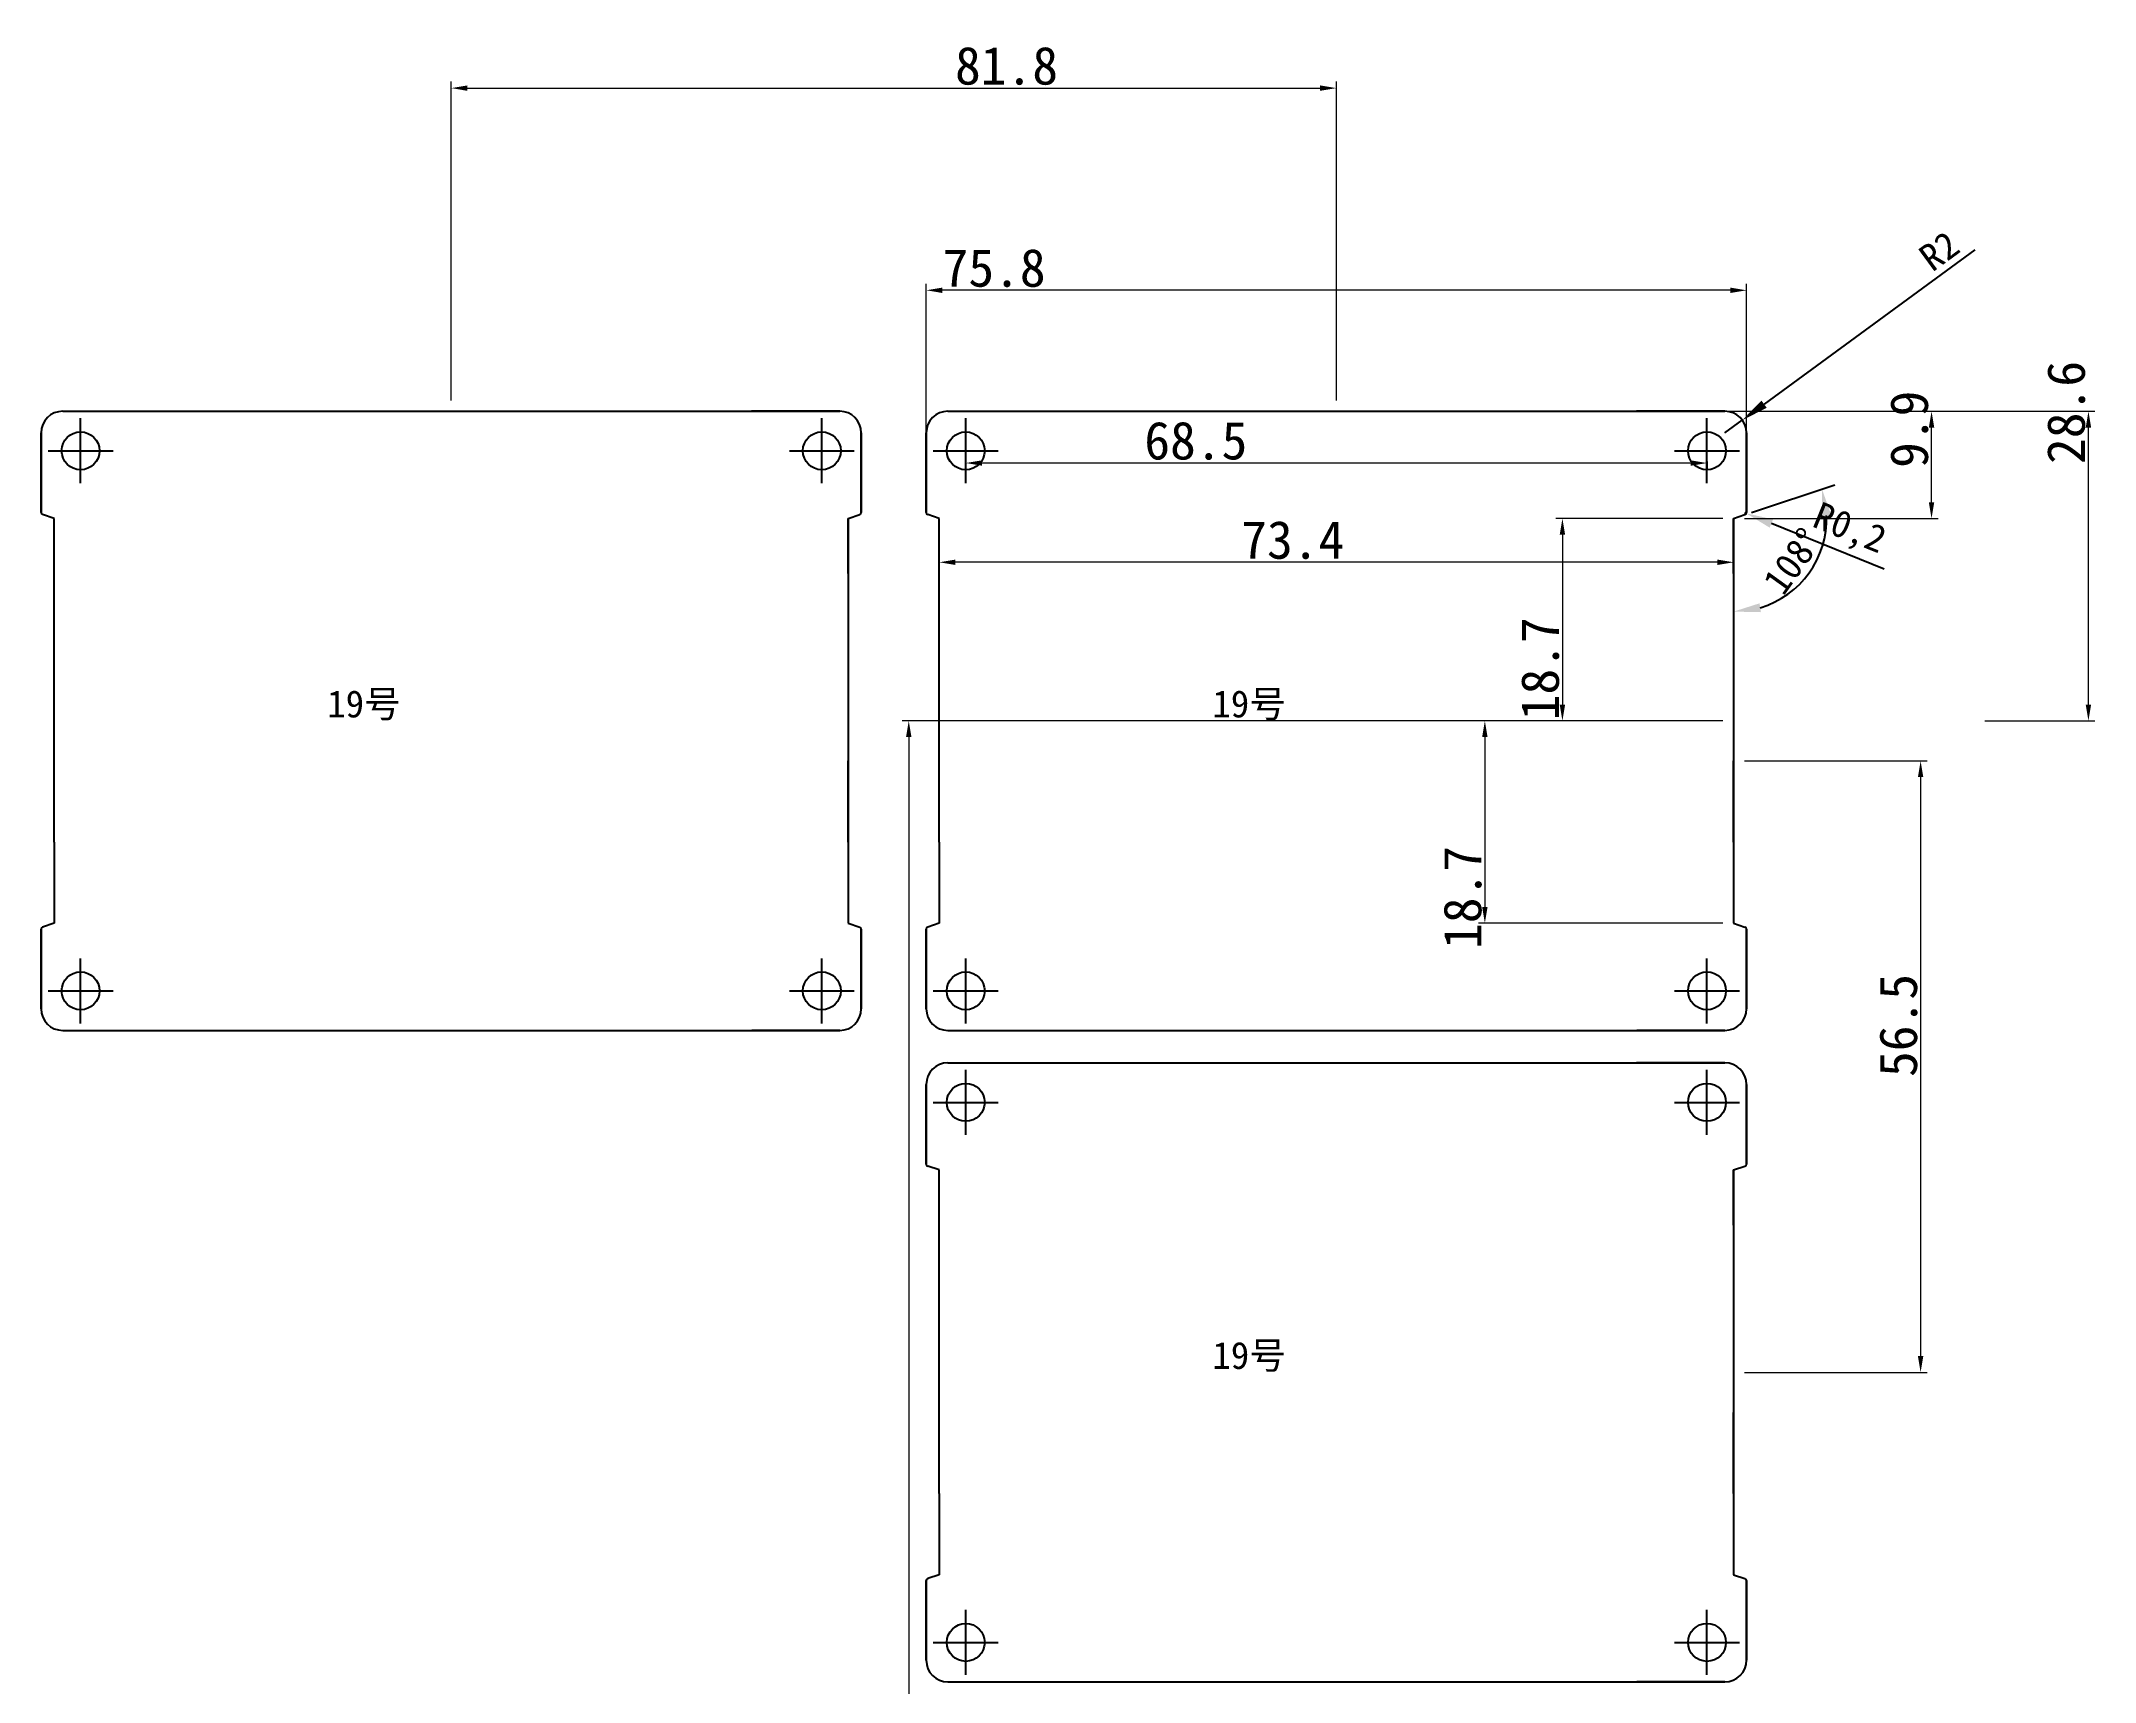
# Model space of a CAD drawing. Header units: millimetres. Extents: x 1367 to 2763, y -1119 to 322.
# Drawn here: x 2572.9 to 2762.7, y 170.7 to 322.3 of the extents above; entities that cross this region are included whole.
import ezdxf

# ---------------------------------------------------------------- set-up
doc = ezdxf.new("R2010")
doc.units = ezdxf.units.MM
doc.header["$PDMODE"] = 2
doc.header["$PDSIZE"] = 3
doc.layers.add('POINT', color=2, linetype='Continuous')
doc.layers.add('PROPRO', color=1, linetype='Continuous')
doc.dimstyles.new('ISO-25', dxfattribs={"dimtxt": 2.5, "dimasz": 2.5, "dimexe": 1.25, "dimexo": 0.625, "dimtad": 1, "dimtxsty": 'Standard', "dimcen": 2.5, "dimadec": 0, "dimazin": 0, "dimtfac": 1, "dimtmove": 0, "dimatfit": 3, "dimfxl": 0, "dimarcsym": 0})
doc.dimstyles.new('ISO-25$0', dxfattribs={"dimtxt": 3.5, "dimasz": 1.5, "dimexe": 0.6, "dimexo": 1, "dimgap": 0.3, "dimtad": 1, "dimdsep": 46, "dimtxsty": 'Standard', "dimcen": 0, "dimaunit": 1, "dimadec": 0, "dimazin": 3, "dimtfac": 1, "dimtofl": 0, "dimtmove": 0, "dimatfit": 3, "dimfxl": 0, "dimlwd": 9, "dimlwe": 9, "dimarcsym": 0})

msp = doc.modelspace()

# ---------------------------------------------------------------- texts
at = {"color": 3, "char_height": 2.5, "width": 36.76546, "attachment_point": 1}
for insert in [(2599.364, 262.317), (2681.164, 262.317), (2681.164, 202.117)]:
    msp.add_mtext('19{\\fSimSun|b0|i0|c134|p2;号}', dxfattribs=dict(at, insert=insert))

# ---------------------------------------------------------------- blocks, each defined once
blk = doc.blocks.new('*U3', base_point=(-0.27, 1331.768))
at = {"layer": 'POINT', "color": 2}
blk.add_point((-0.27, 1331.768), dxfattribs=at)
at = {"layer": 'PROPRO'}
blk.add_circle((-0.27, 1331.768), 1.75, dxfattribs=at)
blk = doc.blocks.new('*U4', base_point=(68.23, 1331.768))
at = {"layer": 'POINT', "color": 2}
blk.add_point((68.23, 1331.768), dxfattribs=at)
at = {"layer": 'PROPRO'}
blk.add_circle((68.23, 1331.768), 1.75, dxfattribs=at)
blk = doc.blocks.new('*U1', base_point=(-0.27, 1381.668))
at = {"layer": 'POINT', "color": 2}
blk.add_point((-0.27, 1381.668), dxfattribs=at)
at = {"layer": 'PROPRO'}
blk.add_circle((-0.27, 1381.668), 1.75, dxfattribs=at)
blk = doc.blocks.new('*U2', base_point=(68.23, 1381.668))
at = {"layer": 'POINT', "color": 2}
blk.add_point((68.23, 1381.668), dxfattribs=at)
at = {"layer": 'PROPRO'}
blk.add_circle((68.23, 1381.668), 1.75, dxfattribs=at)
blk = doc.blocks.new('*D5')
at = {"color": 0, "lineweight": 9}
for p, q in [((2610.82, 289.1), (2610.82, 318.56)), ((2612.32, 317.96), (2691.12, 317.96)), ((2692.62, 289.1), (2692.62, 318.56))]:
    blk.add_line(p, q, dxfattribs=at)
at = {"color": 0}
for points in [[(2612.32, 318.21), (2612.32, 317.71), (2610.82, 317.96)], [(2691.12, 318.21), (2691.12, 317.71), (2692.62, 317.96)]]:
    blk.add_solid(points, dxfattribs=at)
at = {"layer": 'Defpoints', "color": 0}
for p in [(2692.62, 317.96), (2610.82, 288.1), (2692.62, 288.1)]:
    blk.add_point(p, dxfattribs=at)
at = {"color": 0, "insert": (2662.14, 320.01), "char_height": 3.5, "attachment_point": 5}
blk.add_mtext('81.8', dxfattribs=at)
blk = doc.blocks.new('*D6')
at = {"color": 0, "lineweight": 9}
for p, q in [((2730.32, 255.8), (2747.21, 255.8)), ((2746.61, 254.3), (2746.61, 200.8)), ((2730.32, 199.3), (2747.21, 199.3))]:
    blk.add_line(p, q, dxfattribs=at)
at = {"color": 0}
for points in [[(2746.36, 254.3), (2746.86, 254.3), (2746.61, 255.8)], [(2746.36, 200.8), (2746.86, 200.8), (2746.61, 199.3)]]:
    blk.add_solid(points, dxfattribs=at)
at = {"layer": 'Defpoints', "color": 0}
for p in [(2729.32, 255.8), (2729.32, 199.3), (2746.61, 199.3)]:
    blk.add_point(p, dxfattribs=at)
at = {"color": 0, "insert": (2744.56, 231.35), "char_height": 3.5, "attachment_point": 5, "rotation": 90}
blk.add_mtext('56.5', dxfattribs=at)
blk = doc.blocks.new('*D7')
at = {"color": 0, "lineweight": 9}
for p, q in [((2654.72, 283.42), (2654.72, 299.88)), ((2729.02, 299.28), (2656.22, 299.28)), ((2730.52, 283.42), (2730.52, 299.88))]:
    blk.add_line(p, q, dxfattribs=at)
at = {"color": 0}
for points in [[(2656.22, 299.53), (2656.22, 299.03), (2654.72, 299.28)], [(2729.02, 299.53), (2729.02, 299.03), (2730.52, 299.28)]]:
    blk.add_solid(points, dxfattribs=at)
at = {"layer": 'Defpoints', "color": 0}
for p in [(2654.72, 299.28), (2654.72, 282.42), (2730.52, 282.42)]:
    blk.add_point(p, dxfattribs=at)
at = {"color": 0, "insert": (2660.99, 301.33), "char_height": 3.5, "attachment_point": 5}
blk.add_mtext('75.8', dxfattribs=at)
blk = doc.blocks.new('*D8')
at = {"color": 0, "lineweight": 9}
for p, q in [((2728.59, 288.1), (2748.22, 288.1)), ((2747.62, 279.7), (2747.62, 286.6)), ((2730.32, 278.2), (2748.22, 278.2))]:
    blk.add_line(p, q, dxfattribs=at)
at = {"color": 0}
for points in [[(2747.37, 286.6), (2747.87, 286.6), (2747.62, 288.1)], [(2747.37, 279.7), (2747.87, 279.7), (2747.62, 278.2)]]:
    blk.add_solid(points, dxfattribs=at)
at = {"layer": 'Defpoints', "color": 0}
for p in [(2727.59, 288.1), (2747.62, 288.1), (2729.32, 278.2)]:
    blk.add_point(p, dxfattribs=at)
at = {"color": 0, "insert": (2745.57, 286.44), "char_height": 3.5, "attachment_point": 5, "rotation": 90}
blk.add_mtext('9.9', dxfattribs=at)
blk = doc.blocks.new('*D9')
at = {"color": 0, "lineweight": -2}
for p, q in [((2730.97, 278.75), (2738.67, 281.32)), ((2729.32, 272.47), (2729.32, 268.34))]:
    blk.add_line(p, q, dxfattribs=at)
blk.add_arc((2729.32, 278.2), 8.61, 286.6889, 1.7461, dxfattribs=at)
at = {"color": 0}
for points in [[(2737.52, 278.39), (2738.34, 278.54), (2737.49, 280.92)], [(2731.85, 269.54), (2731.73, 270.36), (2729.32, 269.59)]]:
    blk.add_solid(points, dxfattribs=at)
at = {"layer": 'Defpoints', "color": 0}
for p in [(2729.32, 278.2), (2729.32, 278.2), (2730.38, 278.55), (2729.32, 273.1), (2734.4, 271.24)]:
    blk.add_point(p, dxfattribs=at)
at = {"color": 0, "insert": (2734.78, 274.26), "char_height": 2.5, "attachment_point": 5, "rotation": 54.2175}
blk.add_mtext('108°', dxfattribs=at)
blk = doc.blocks.new('*D10')
at = {"color": 0, "lineweight": 9}
for p, q in [((2655.92, 267.55), (2655.92, 274.75)), ((2727.82, 274.15), (2657.42, 274.15)), ((2729.32, 263.75), (2729.32, 274.75))]:
    blk.add_line(p, q, dxfattribs=at)
at = {"color": 0}
for points in [[(2657.42, 274.4), (2657.42, 273.9), (2655.92, 274.15)], [(2727.82, 274.4), (2727.82, 273.9), (2729.32, 274.15)]]:
    blk.add_solid(points, dxfattribs=at)
at = {"layer": 'Defpoints', "color": 0}
for p in [(2655.92, 274.15), (2655.92, 266.55), (2729.32, 262.75)]:
    blk.add_point(p, dxfattribs=at)
at = {"color": 0, "insert": (2688.59, 276.2), "char_height": 3.5, "attachment_point": 5}
blk.add_mtext('73.4', dxfattribs=at)
blk = doc.blocks.new('*D11')
at = {"color": 0, "lineweight": -2}
for p, q in [((2751.61, 303.01), (2732.15, 288.76)), ((2728.52, 286.1), (2730.13, 287.28))]:
    blk.add_line(p, q, dxfattribs=at)
at = {"color": 0}
blk.add_solid([(2731.9, 289.09), (2732.39, 288.42), (2730.13, 287.28)], dxfattribs=at)
at = {"layer": 'Defpoints', "color": 0}
for p in [(2730.13, 287.28), (2728.52, 286.1)]:
    blk.add_point(p, dxfattribs=at)
at = {"color": 0, "insert": (2748.32, 302.92), "char_height": 2.5, "attachment_point": 5, "rotation": 36.2031}
blk.add_mtext('R2', dxfattribs=at)
blk = doc.blocks.new('*D12')
at = {"color": 0, "lineweight": -2}
for p, q in [((2730.32, 278.74), (2730.5, 278.67)), ((2743.25, 273.51), (2732.82, 277.73))]:
    blk.add_line(p, q, dxfattribs=at)
at = {"color": 0}
blk.add_solid([(2732.98, 278.12), (2732.66, 277.35), (2730.5, 278.67)], dxfattribs=at)
at = {"layer": 'Defpoints', "color": 0}
for p in [(2730.32, 278.74), (2730.5, 278.67)]:
    blk.add_point(p, dxfattribs=at)
at = {"color": 0, "insert": (2739.97, 277.08), "char_height": 2.5, "attachment_point": 5, "rotation": 337.9749}
blk.add_mtext('R0,2', dxfattribs=at)
blk = doc.blocks.new('*D13')
at = {"color": 0, "lineweight": 9}
for p, q in [((2728.32, 278.2), (2712.91, 278.2)), ((2713.51, 276.7), (2713.51, 261)), ((2728.32, 259.5), (2712.91, 259.5))]:
    blk.add_line(p, q, dxfattribs=at)
at = {"color": 0}
for points in [[(2713.26, 276.7), (2713.76, 276.7), (2713.51, 278.2)], [(2713.26, 261), (2713.76, 261), (2713.51, 259.5)]]:
    blk.add_solid(points, dxfattribs=at)
at = {"layer": 'Defpoints', "color": 0}
for p in [(2729.32, 278.2), (2713.51, 259.5), (2729.32, 259.5)]:
    blk.add_point(p, dxfattribs=at)
at = {"color": 0, "insert": (2711.46, 264.31), "char_height": 3.5, "attachment_point": 5, "rotation": 90}
blk.add_mtext('18.7', dxfattribs=at)
blk = doc.blocks.new('*D14')
at = {"color": 0, "lineweight": 9}
for p, q in [((2728.32, 259.5), (2705.74, 259.5)), ((2706.34, 258), (2706.34, 242.3)), ((2728.32, 240.8), (2705.74, 240.8))]:
    blk.add_line(p, q, dxfattribs=at)
at = {"color": 0}
for points in [[(2706.09, 258), (2706.59, 258), (2706.34, 259.5)], [(2706.09, 242.3), (2706.59, 242.3), (2706.34, 240.8)]]:
    blk.add_solid(points, dxfattribs=at)
at = {"layer": 'Defpoints', "color": 0}
for p in [(2729.32, 259.5), (2706.34, 240.8), (2729.32, 240.8)]:
    blk.add_point(p, dxfattribs=at)
at = {"color": 0, "insert": (2704.29, 243.18), "char_height": 3.5, "attachment_point": 5, "rotation": 90}
blk.add_mtext('18.7', dxfattribs=at)
blk = doc.blocks.new('*D15')
at = {"color": 0, "lineweight": 9}
for p, q in [((2723.74, 288.1), (2762.72, 288.1)), ((2762.12, 261), (2762.12, 286.6)), ((2752.55, 259.5), (2762.72, 259.5))]:
    blk.add_line(p, q, dxfattribs=at)
at = {"color": 0}
for points in [[(2761.87, 286.6), (2762.37, 286.6), (2762.12, 288.1)], [(2761.87, 261), (2762.37, 261), (2762.12, 259.5)]]:
    blk.add_solid(points, dxfattribs=at)
at = {"layer": 'Defpoints', "color": 0}
for p in [(2722.74, 288.1), (2762.12, 288.1), (2751.55, 259.5)]:
    blk.add_point(p, dxfattribs=at)
at = {"color": 0, "insert": (2760.07, 287.99), "char_height": 3.5, "attachment_point": 5, "rotation": 90}
blk.add_mtext('28.6', dxfattribs=at)
blk = doc.blocks.new('*D16')
at = {"color": 0, "lineweight": 9}
for p, q in [((2658.37, 283.45), (2658.37, 282.72)), ((2725.37, 283.32), (2659.87, 283.32)), ((2726.87, 283.45), (2726.87, 282.72))]:
    blk.add_line(p, q, dxfattribs=at)
at = {"color": 0}
for points in [[(2659.87, 283.57), (2659.87, 283.07), (2658.37, 283.32)], [(2725.37, 283.57), (2725.37, 283.07), (2726.87, 283.32)]]:
    blk.add_solid(points, dxfattribs=at)
at = {"layer": 'Defpoints', "color": 0}
for p in [(2658.37, 284.45), (2658.37, 283.32), (2726.87, 284.45)]:
    blk.add_point(p, dxfattribs=at)
at = {"color": 0, "insert": (2679.63, 285.37), "char_height": 3.5, "attachment_point": 5}
blk.add_mtext('68.5', dxfattribs=at)
blk = doc.blocks.new('*D17')
at = {"color": 0, "lineweight": 9}
for p, q in [((2728.32, 259.5), (2652.5, 259.5)), ((2653.1, 258), (2653.1, -1095.72)), ((2657.64, -1097.22), (2652.5, -1097.22)), ((2653.1, -1097.22), (2653.1, -1119.15))]:
    blk.add_line(p, q, dxfattribs=at)
at = {"color": 0}
for points in [[(2652.85, 258), (2653.35, 258), (2653.1, 259.5)], [(2652.85, -1095.72), (2653.35, -1095.72), (2653.1, -1097.22)]]:
    blk.add_solid(points, dxfattribs=at)
at = {"layer": 'Defpoints', "color": 0}
for p in [(2653.1, 259.5), (2729.32, 259.5), (2658.64, -1097.22)]:
    blk.add_point(p, dxfattribs=at)
at = {"color": 0, "insert": (2651.05, -1108.93), "char_height": 3.5, "attachment_point": 5, "rotation": 90}
blk.add_mtext('1356.72', dxfattribs=at)

# ---------------------------------------------------------------- dimensions: what is measured, and where the dimension line sits
for base, p1, p2, picture, middle in [((2692.617, 317.959), (2610.817, 288.1), (2692.617, 288.1), '*D5', (2662.138, 317.959)), ((2654.717, 299.278), (2730.517, 282.422), (2654.717, 282.422), '*D7', (2660.988, 299.278)), ((2658.367, 283.324), (2726.867, 284.45), (2658.367, 284.45), '*D16', (2679.63, 283.324)), ((2655.917, 274.149), (2729.317, 262.751), (2655.917, 266.55), '*D10', (2688.59, 274.149))]:
    dim = msp.add_linear_dim(base=base, p1=p1, p2=p2, dimstyle='ISO-25$0')
    dim.commit()
    dim.dimension.update_dxf_attribs({"geometry": picture, "text_midpoint": middle, "dimtype": 160})
dim = msp.add_radius_dim(center=(2728.517, 286.1), mpoint=(2730.131, 287.281), dimstyle='ISO-25')
dim.commit()
dim.dimension.update_dxf_attribs({"geometry": '*D11', "text_midpoint": (2749.427, 301.405), "dimtype": 164})
for base, p1, p2, picture, middle in [((2762.119, 288.1), (2751.546, 259.5), (2722.743, 288.1), '*D15', (2762.119, 287.991)), ((2747.62, 288.1), (2729.317, 278.2), (2727.591, 288.1), '*D8', (2747.62, 286.437)), ((2713.507, 259.5), (2729.317, 278.2), (2729.317, 259.5), '*D13', (2713.507, 264.31)), ((2653.102, 259.5), (2658.637, -1097.218), (2729.317, 259.5), '*D17', (2653.102, -1108.935)), ((2706.336, 240.8), (2729.317, 259.5), (2729.317, 240.8), '*D14', (2706.336, 243.18)), ((2746.61, 199.3), (2729.317, 255.8), (2729.317, 199.3), '*D6', (2746.61, 231.352))]:
    dim = msp.add_linear_dim(base=base, p1=p1, p2=p2, angle=90, dimstyle='ISO-25$0')
    dim.commit()
    dim.dimension.update_dxf_attribs({"geometry": picture, "text_midpoint": middle, "dimtype": 160})
dim = msp.add_angular_dim_2l(base=(2734.397, 271.244), line1=((2729.317, 278.2), (2730.38, 278.554)), line2=((2729.317, 273.1), (2729.317, 278.2)), dimstyle='ISO-25')
dim.commit()
dim.dimension.update_dxf_attribs({"geometry": '*D9', "text_midpoint": (2734.783, 274.26)})
dim = msp.add_radius_dim(center=(2730.317, 278.744), mpoint=(2730.502, 278.669), dimstyle='ISO-25')
dim.commit()
dim.dimension.update_dxf_attribs({"geometry": '*D12', "text_midpoint": (2739.974, 277.085)})

# ---------------------------------------------------------------- linework, layer by layer
for p, q in [((2574.917, 288.1), (2646.717, 288.1)), ((2574.917, 288.1), (2646.717, 288.1)), ((2574.917, 288.1), (2646.717, 288.1)), ((2646.717, 288.1), (2638.592, 288.1)), ((2656.717, 288.1), (2728.517, 288.1)), ((2656.717, 288.1), (2728.517, 288.1)), ((2656.717, 288.1), (2728.517, 288.1)), ((2728.517, 288.1), (2720.392, 288.1)), ((2572.917, 278.744), (2572.917, 286.1)), ((2572.917, 286.1), (2572.917, 278.744)), ((2572.917, 286.1), (2572.917, 278.744)), ((2572.917, 278.744), (2572.917, 286.1)), ((2648.717, 286.1), (2648.717, 278.744)), ((2648.717, 278.744), (2648.717, 286.1)), ((2654.717, 278.744), (2654.717, 286.1)), ((2654.717, 286.1), (2654.717, 278.744)), ((2654.717, 286.1), (2654.717, 278.744)), ((2654.717, 278.744), (2654.717, 286.1)), ((2730.517, 286.1), (2730.517, 278.744)), ((2730.517, 278.744), (2730.517, 286.1)), ((2574.117, 278.2), (2573.054, 278.554)), ((2574.117, 278.2), (2573.054, 278.554)), ((2574.117, 278.2), (2573.054, 278.554)), ((2574.117, 278.2), (2573.054, 278.554)), ((2574.117, 248.3), (2574.117, 278.2)), ((2574.117, 273.1), (2574.117, 278.2)), ((2647.517, 278.2), (2648.58, 278.554)), ((2647.517, 278.2), (2648.58, 278.554)), ((2647.517, 278.2), (2647.517, 240.8)), ((2647.517, 273.1), (2647.517, 278.2)), ((2655.917, 278.2), (2654.854, 278.554)), ((2655.917, 278.2), (2654.854, 278.554)), ((2655.917, 278.2), (2654.854, 278.554)), ((2655.917, 278.2), (2654.854, 278.554)), ((2655.917, 248.3), (2655.917, 278.2)), ((2655.917, 273.1), (2655.917, 278.2)), ((2729.317, 278.2), (2730.38, 278.554)), ((2729.317, 278.2), (2730.38, 278.554)), ((2729.317, 278.2), (2729.317, 240.8)), ((2729.317, 273.1), (2729.317, 278.2)), ((2574.117, 248.3), (2574.117, 255.8)), ((2647.517, 248.3), (2647.517, 255.8)), ((2655.917, 248.3), (2655.917, 255.8)), ((2729.317, 248.3), (2729.317, 255.8)), ((2574.117, 248.3), (2574.117, 240.8)), ((2647.517, 248.3), (2647.517, 240.8)), ((2655.917, 248.3), (2655.917, 240.8)), ((2729.317, 248.3), (2729.317, 240.8)), ((2574.117, 245.9), (2574.117, 240.8)), ((2647.517, 245.9), (2647.517, 240.8)), ((2655.917, 245.9), (2655.917, 240.8)), ((2729.317, 245.9), (2729.317, 240.8)), ((2572.917, 232.9), (2572.917, 240.256)), ((2572.917, 240.256), (2572.917, 232.9)), ((2574.117, 240.8), (2573.054, 240.446)), ((2574.117, 240.8), (2573.054, 240.446)), ((2647.517, 240.8), (2648.58, 240.446)), ((2647.517, 240.8), (2648.58, 240.446)), ((2647.517, 240.8), (2648.58, 240.446)), ((2647.517, 240.8), (2648.58, 240.446)), ((2648.717, 240.256), (2648.717, 232.9)), ((2648.717, 232.9), (2648.717, 240.256)), ((2648.717, 232.9), (2648.717, 240.256)), ((2648.717, 240.256), (2648.717, 232.9)), ((2654.717, 232.9), (2654.717, 240.256)), ((2654.717, 240.256), (2654.717, 232.9)), ((2655.917, 240.8), (2654.854, 240.446)), ((2655.917, 240.8), (2654.854, 240.446)), ((2729.317, 240.8), (2730.38, 240.446)), ((2729.317, 240.8), (2730.38, 240.446)), ((2729.317, 240.8), (2730.38, 240.446)), ((2729.317, 240.8), (2730.38, 240.446)), ((2730.517, 240.256), (2730.517, 232.9)), ((2730.517, 232.9), (2730.517, 240.256)), ((2730.517, 232.9), (2730.517, 240.256)), ((2730.517, 240.256), (2730.517, 232.9)), ((2574.917, 230.9), (2646.717, 230.9)), ((2646.717, 230.9), (2638.592, 230.9)), ((2646.717, 230.9), (2638.592, 230.9)), ((2656.717, 230.9), (2728.517, 230.9)), ((2728.517, 230.9), (2720.392, 230.9)), ((2728.517, 230.9), (2720.392, 230.9)), ((2656.717, 227.9), (2728.517, 227.9)), ((2656.717, 227.9), (2728.517, 227.9)), ((2656.717, 227.9), (2728.517, 227.9)), ((2728.517, 227.9), (2720.392, 227.9)), ((2654.717, 218.544), (2654.717, 225.9)), ((2654.717, 225.9), (2654.717, 218.544)), ((2654.717, 225.9), (2654.717, 218.544)), ((2654.717, 218.544), (2654.717, 225.9)), ((2730.517, 225.9), (2730.517, 218.544)), ((2730.517, 218.544), (2730.517, 225.9)), ((2655.917, 218), (2654.854, 218.354)), ((2655.917, 218), (2654.854, 218.354)), ((2655.917, 218), (2654.854, 218.354)), ((2655.917, 218), (2654.854, 218.354)), ((2729.317, 218), (2730.38, 218.354)), ((2729.317, 218), (2730.38, 218.354)), ((2655.917, 188.1), (2655.917, 218)), ((2655.917, 212.9), (2655.917, 218)), ((2729.317, 218), (2729.317, 180.6)), ((2729.317, 212.9), (2729.317, 218)), ((2655.917, 188.1), (2655.917, 195.6)), ((2729.317, 188.1), (2729.317, 195.6)), ((2655.917, 188.1), (2655.917, 180.6)), ((2729.317, 188.1), (2729.317, 180.6)), ((2655.917, 185.7), (2655.917, 180.6)), ((2729.317, 185.7), (2729.317, 180.6)), ((2655.917, 180.6), (2654.854, 180.246)), ((2655.917, 180.6), (2654.854, 180.246)), ((2729.317, 180.6), (2730.38, 180.246)), ((2729.317, 180.6), (2730.38, 180.246)), ((2729.317, 180.6), (2730.38, 180.246)), ((2729.317, 180.6), (2730.38, 180.246)), ((2654.717, 172.7), (2654.717, 180.056)), ((2654.717, 180.056), (2654.717, 172.7)), ((2730.517, 180.056), (2730.517, 172.7)), ((2730.517, 172.7), (2730.517, 180.056)), ((2730.517, 172.7), (2730.517, 180.056)), ((2730.517, 180.056), (2730.517, 172.7)), ((2656.717, 170.7), (2728.517, 170.7)), ((2728.517, 170.7), (2720.392, 170.7)), ((2728.517, 170.7), (2720.392, 170.7))]:
    msp.add_line(p, q)
for centre in [(2576.567, 284.45), (2645.067, 284.45), (2658.367, 284.45), (2726.867, 284.45), (2576.567, 234.55), (2645.067, 234.55), (2658.367, 234.55), (2726.867, 234.55), (2658.367, 224.25), (2726.867, 224.25), (2658.367, 174.35), (2726.867, 174.35)]:
    msp.add_circle(centre, 1.75)
for centre, radius, start, end in [((2574.917, 286.1), 2, 90, 180), ((2574.917, 286.1), 2, 90, 180), ((2574.917, 286.1), 2, 90, 180), ((2574.917, 286.1), 2, 90, 180), ((2638.592, 288), 0.1, 90, 118.07249), ((2646.717, 286.1), 2, 0, 90), ((2646.717, 286.1), 2, 0, 90), ((2656.717, 286.1), 2, 90, 180), ((2656.717, 286.1), 2, 90, 180), ((2656.717, 286.1), 2, 90, 180), ((2656.717, 286.1), 2, 90, 180), ((2720.392, 288), 0.1, 90, 118.07249), ((2728.517, 286.1), 2, 0, 90), ((2728.517, 286.1), 2, 0, 90), ((2573.117, 278.744), 0.2, 180, 251.56505), ((2573.117, 278.744), 0.2, 180, 251.56505), ((2648.517, 278.744), 0.2, 288.43495, 0), ((2654.917, 278.744), 0.2, 180, 251.56505), ((2654.917, 278.744), 0.2, 180, 251.56505), ((2730.317, 278.744), 0.2, 288.43495, 0), ((2573.117, 240.256), 0.2, 108.43495, 180), ((2648.517, 240.256), 0.2, 0, 71.56505), ((2648.517, 240.256), 0.2, 0, 71.56505), ((2654.917, 240.256), 0.2, 108.43495, 180), ((2730.317, 240.256), 0.2, 0, 71.56505), ((2730.317, 240.256), 0.2, 0, 71.56505), ((2574.917, 232.9), 2, 180, 270), ((2574.917, 232.9), 2, 180, 270), ((2646.717, 232.9), 2, 270, 0), ((2646.717, 232.9), 2, 270, 0), ((2646.717, 232.9), 2, 270, 0), ((2646.717, 232.9), 2, 270, 0), ((2656.717, 232.9), 2, 180, 270), ((2656.717, 232.9), 2, 180, 270), ((2728.517, 232.9), 2, 270, 0), ((2728.517, 232.9), 2, 270, 0), ((2728.517, 232.9), 2, 270, 0), ((2728.517, 232.9), 2, 270, 0), ((2638.592, 231), 0.1, 241.92751, 270), ((2720.392, 231), 0.1, 241.92751, 270), ((2656.717, 225.9), 2, 90, 180), ((2656.717, 225.9), 2, 90, 180), ((2656.717, 225.9), 2, 90, 180), ((2656.717, 225.9), 2, 90, 180), ((2720.392, 227.8), 0.1, 90, 118.07249), ((2728.517, 225.9), 2, 0, 90), ((2728.517, 225.9), 2, 0, 90), ((2654.917, 218.544), 0.2, 180, 251.56505), ((2654.917, 218.544), 0.2, 180, 251.56505), ((2730.317, 218.544), 0.2, 288.43495, 0), ((2654.917, 180.056), 0.2, 108.43495, 180), ((2730.317, 180.056), 0.2, 0, 71.56505), ((2730.317, 180.056), 0.2, 0, 71.56505), ((2656.717, 172.7), 2, 180, 270), ((2656.717, 172.7), 2, 180, 270), ((2728.517, 172.7), 2, 270, 0), ((2728.517, 172.7), 2, 270, 0), ((2728.517, 172.7), 2, 270, 0), ((2728.517, 172.7), 2, 270, 0), ((2720.392, 170.8), 0.1, 241.92751, 270)]:
    msp.add_arc(centre, radius, start, end)

# ---------------------------------------------------------------- block references
at = {"layer": 'PROPRO'}
for name, p in [('*U1', (2576.567, 284.45)), ('*U2', (2645.067, 284.45)), ('*U1', (2658.367, 284.45)), ('*U2', (2726.867, 284.45)), ('*U3', (2576.567, 234.55)), ('*U4', (2645.067, 234.55)), ('*U3', (2658.367, 234.55)), ('*U4', (2726.867, 234.55)), ('*U1', (2658.367, 224.25)), ('*U2', (2726.867, 224.25)), ('*U3', (2658.367, 174.35)), ('*U4', (2726.867, 174.35))]:
    msp.add_blockref(name, p, dxfattribs=at)

msp.set_redraw_order([(e.dxf.handle, doc.entitydb.next_handle()) for e in msp.query("TEXT MTEXT ATTDEF DIMENSION ARC_DIMENSION")])  # texts and dimensions are drawn at this point

doc.saveas('drawing.dxf')
